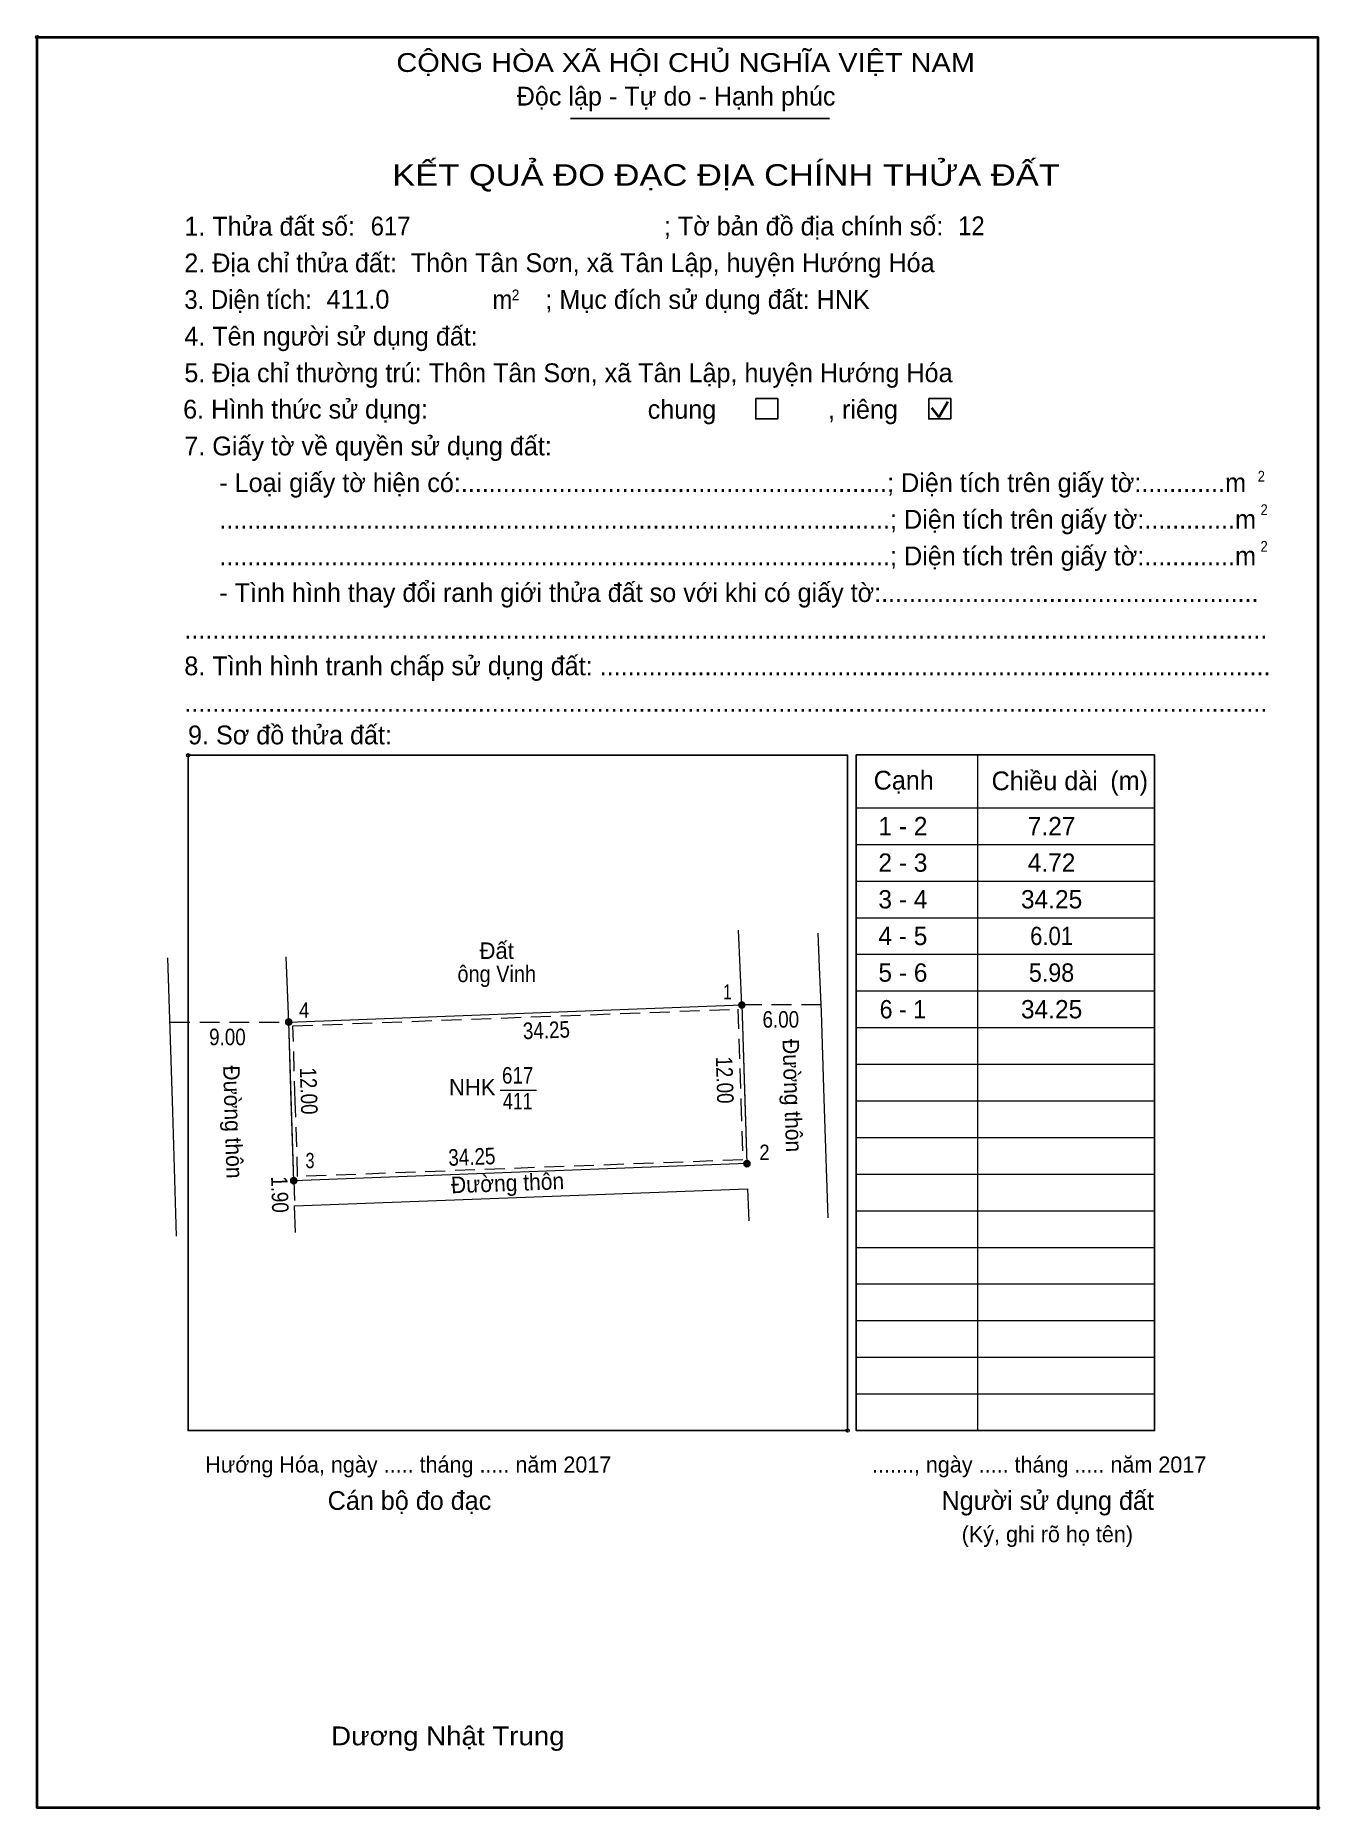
# Model space of a CAD drawing. Header units: metres. Extents: x 547664 to 548155, y 1837483 to 1837625.
# Drawn here: x 548057.9 to 548154.9, y 1837489.6 to 1837623.7 of the extents above; entities that cross this region are included whole.
import ezdxf
from ezdxf.enums import TextEntityAlignment as Align

# ---------------------------------------------------------------- set-up
doc = ezdxf.new("R2010")
doc.units = ezdxf.units.M
doc.header["$LTSCALE"] = 0.5
doc.header["$PDMODE"] = 32
doc.header["$PDSIZE"] = 0.25
doc.linetypes.add('MEDIUM_DASHED', pattern=[4.5, 3, -1.5])
for name, color, linetype, lineweight in [('1', 7, 'Continuous', 13), ('10', 7, 'Continuous', 13), ('11', 7, 'Continuous', 25), ('2', 7, 'Continuous', 35), ('27', 7, 'Continuous', 13), ('50', 7, 'Continuous', 25), ('63', 7, 'Continuous', 13)]:
    doc.layers.add(name, color=color, linetype=linetype, lineweight=lineweight)
for name, color, linetype in [('13', 7, 'Continuous'), ('48', 7, 'Continuous'), ('52', 7, 'Continuous'), ('6', 7, 'Continuous'), ('9', 7, 'Continuous')]:
    doc.layers.add(name, color=color, linetype=linetype)

msp = doc.modelspace()

# ---------------------------------------------------------------- texts
at = {"layer": '1'}
for s, height, width, p in [('CỘNG HÒA XÃ HỘI CHỦ NGHĨA VIỆT NAM', 1.421, 1.15, (548085.19, 1837620.91)), ('3. Diện tích:', 1.421, 0.95, (548069.17, 1837603)), ('m', 1.421, 0.95, (548092.45, 1837603)), ('2', 0.8121, 0.95, (548093.91, 1837603.65)), ('2', 0.8121, 0.9, (548150.27, 1837589.95)), ('2', 0.8121, 0.9, (548150.48, 1837587.42)), ('2', 0.8121, 0.9, (548150.48, 1837584.65)), ('Dương Nhật Trung', 1.421, 1.1, (548080.26, 1837494.44))]:
    msp.add_text(s, height=height, dxfattribs=dict(at, width=width)).set_placement(p)
for s, height, p in [('Độc lập - Tự do - Hạnh phúc', 1.421, (548094.28, 1837618.37)), ('1. Thửa đất số:', 1.421, (548069.17, 1837608.54)), ('; Tờ bản đồ địa chính số:', 1.421, (548105.4, 1837608.55)), ('2. Địa chỉ thửa đất:', 1.421, (548069.17, 1837605.77)), ('; Mục đích sử dụng đất: HNK', 1.421, (548096.45, 1837603)), ('4. Tên người sử dụng đất:', 1.421, (548069.17, 1837600.23)), ('5. Địa chỉ thường trú: Thôn Tân Sơn, xã Tân Lập, huyện Hướng Hóa', 1.421, (548069.17, 1837597.46)), ('chung                , riêng', 1.421, (548104.18, 1837594.7)), ('7. Giấy tờ về quyền sử dụng đất:', 1.421, (548069.17, 1837591.93)), ('     - Loại giấy tờ hiện có:.............................................................; Diện tích trên giấy tờ:............m', 1.421, (548069.17, 1837589.16)), ('     ................................................................................................; Diện tích trên giấy tờ:.............m', 1.421, (548069.17, 1837586.39)), ('     ................................................................................................; Diện tích trên giấy tờ:.............m', 1.421, (548069.17, 1837583.62)), ('     - Tình hình thay đổi ranh giới thửa đất so với khi có giấy tờ:......................................................', 1.421, (548069.17, 1837580.85)), ('...........................................................................................................................................................', 1.421, (548069.17, 1837578.08)), ('8. Tình hình tranh chấp sử dụng đất: ................................................................................................', 1.421, (548069.17, 1837575.31)), ('...........................................................................................................................................................', 1.421, (548069.17, 1837572.55)), ('9. Sơ đồ thửa đất:', 1.421, (548069.45, 1837570.09)), ('Cạnh', 1.421, (548121.25, 1837566.67)), ('Chiều dài', 1.421, (548130.16, 1837566.62)), ('(m)', 1.421, (548139.13, 1837566.64)), ('Hướng Hóa, ngày ..... tháng ..... năm 2017', 1.218, (548070.75, 1837515.05)), ('......., ngày ..... tháng ..... năm 2017', 1.218, (548121.12, 1837515.05)), ('Cán bộ đo đạc', 1.421, (548080, 1837512.23)), ('Người sử dụng đất', 1.421, (548126.38, 1837512.23)), ('(Ký, ghi rõ họ tên)', 1.218, (548127.9, 1837509.79))]:
    msp.add_text(s, height=height, dxfattribs=at).set_placement(p)
for s, height, width, p in [('KẾT QUẢ ĐO ĐẠC ĐỊA CHÍNH THỬA ĐẤT', 1.624, 1.2, (548110.1, 1837612.31)), ('617', 1.25, 0.85, (548094.355, 1837544.45)), ('411', 1.25, 0.8, (548094.36, 1837542.5))]:
    msp.add_text(s, height=height, dxfattribs=dict(at, width=width)).set_placement(p, align=Align.CENTER)
msp.add_text('NHK', height=1.25, dxfattribs=at).set_placement((548090.925, 1837543.55), align=Align.CENTER)
at = {"layer": '13'}
msp.add_text('Đất', height=1.25, dxfattribs=at).set_placement((548092.77, 1837553.87), align=Align.CENTER)
at = {"layer": '13', "width": 0.9}
msp.add_text('ông Vinh', height=1.25, dxfattribs=at).set_placement((548092.775, 1837552.12), align=Align.CENTER)
at = {"layer": '48'}
msp.add_text('6. Hình thức sử dụng:', height=1.421, dxfattribs=at).set_placement((548069.08, 1837594.71))
at = {"layer": '52'}
for s, p in [('1 - 2', (548123.46, 1837563.22)), ('7.27', (548134.695, 1837563.22)), ('2 - 3', (548123.46, 1837560.46)), ('4.72', (548134.69, 1837560.46)), ('3 - 4', (548123.46, 1837557.69)), ('34.25', (548134.695, 1837557.69)), ('4 - 5', (548123.455, 1837554.92)), ('5 - 6', (548123.46, 1837552.15)), ('34.25', (548134.695, 1837549.38))]:
    msp.add_text(s, height=1.384, dxfattribs=at).set_placement(p, align=Align.CENTER)
for s, width, p in [('6.01', 0.9, (548134.695, 1837554.92)), ('5.98', 0.95, (548134.69, 1837552.15)), ('6 - 1', 0.95, (548123.46, 1837549.38))]:
    msp.add_text(s, height=1.384, dxfattribs=dict(at, width=width)).set_placement(p, align=Align.CENTER)
at = {"layer": '6', "width": 0.95}
for s, p in [('617', (548083.25, 1837608.55)), ('12', (548127.63, 1837608.57))]:
    msp.add_text(s, height=1.421, dxfattribs=at).set_placement(p)
at = {"layer": '6'}
for s, p in [('Thôn Tân Sơn, xã Tân Lập, huyện Hướng Hóa', (548086.28, 1837605.78)), ('411.0', (548079.91, 1837603.02))]:
    msp.add_text(s, height=1.421, dxfattribs=at).set_placement(p)
at = {"layer": '63'}
for s, rotation, width, p in [('34.25', 2.158, 0.85, (548096.5465, 1837547.8685)), ('Đường thôn', 271.831, 0.95, (548114.4945, 1837543.525)), ('12.00', 271.815, 0.85, (548109.378, 1837544.6998)), ('Đường thôn', 271.763, 0.95, (548072.2299, 1837541.5342)), ('12.00', 271.815, 0.85, (548077.948, 1837543.8698)), ('34.25', 2.158, 0.85, (548090.9165, 1837538.2985)), ('1.90', 271.809, 0.85, (548075.7649, 1837536.0497)), ('Đường thôn', 2.158, 0.95, (548093.6115, 1837536.317))]:
    msp.add_text(s, height=1.25, rotation=rotation, dxfattribs=dict(at, width=width)).set_placement(p, align=Align.CENTER)
at = {"layer": '63', "width": 0.85}
for s, p in [('6.00', (548114.235, 1837548.68)), ('9.00', (548072.425, 1837547.35))]:
    msp.add_text(s, height=1.25, dxfattribs=at).set_placement(p, align=Align.CENTER)
at = {"layer": '9'}
for s, width, p in [('1', 0.75, (548110.205, 1837550.81)), ('4', 0.9, (548078.225, 1837549.43)), ('2', 0.9, (548113, 1837538.68)), ('3', 0.8, (548078.665, 1837538.06))]:
    msp.add_text(s, height=1.154, dxfattribs=dict(at, width=width)).set_placement(p, align=Align.CENTER)

# ---------------------------------------------------------------- hatches: boundary and pattern name
at = {"layer": '11'}
for points in [[(548111.5207, 1837550.39, 1), (548111.0593, 1837550.39, 1)], [(548077.2907, 1837549.1, 1), (548076.8293, 1837549.1, 1)], [(548077.2907, 1837549.1, 1), (548076.8293, 1837549.1, 1)], [(548111.9007, 1837538.4, 1), (548111.4393, 1837538.4, 1)], [(548077.6707, 1837537.11, 1), (548077.2093, 1837537.11, 1)]]:
    msp.add_hatch(color=256, dxfattribs=at).paths.add_polyline_path(points)

# ---------------------------------------------------------------- linework, layer by layer
at = {"layer": '1', "lineweight": 25}
for p, q in [((548098.34, 1837617.4), (548117.91, 1837617.4)), ((548142.47, 1837569.29), (548119.92, 1837569.29)), ((548119.92, 1837569.29), (548119.92, 1837560.28)), ((548142.47, 1837518.23), (548142.47, 1837569.29)), ((548069.45, 1837527.57), (548069.45, 1837560.28)), ((548119.92, 1837560.28), (548119.92, 1837527.57)), ((548119.92, 1837527.57), (548119.92, 1837518.23))]:
    msp.add_line(p, q, dxfattribs=at)
at = {"layer": '1', "lineweight": 35}
for p, q in [((548126.18, 1837594.81), (548126.85, 1837596.01)), ((548125.63, 1837595.53), (548126.18, 1837594.81))]:
    msp.add_line(p, q, dxfattribs=at)
at = {"layer": '1'}
for p, q in [((548129.09, 1837569.29), (548129.09, 1837518.23)), ((548119.92, 1837565.3), (548135.42, 1837565.3)), ((548135.42, 1837565.3), (548142.47, 1837565.3)), ((548119.92, 1837562.53), (548135.42, 1837562.53)), ((548135.42, 1837562.53), (548142.47, 1837562.53)), ((548119.92, 1837559.76), (548122.29, 1837559.76)), ((548122.29, 1837559.76), (548135.42, 1837559.76)), ((548135.42, 1837559.76), (548142.47, 1837559.76)), ((548119.92, 1837556.99), (548122.29, 1837556.99)), ((548122.29, 1837556.99), (548135.42, 1837556.99)), ((548135.42, 1837556.99), (548142.47, 1837556.99)), ((548119.92, 1837554.23), (548122.29, 1837554.23)), ((548122.29, 1837554.23), (548135.42, 1837554.23)), ((548135.42, 1837554.23), (548142.47, 1837554.23)), ((548119.92, 1837551.46), (548122.29, 1837551.46)), ((548122.29, 1837551.46), (548135.42, 1837551.46)), ((548135.42, 1837551.46), (548142.47, 1837551.46)), ((548119.92, 1837548.69), (548122.29, 1837548.69)), ((548122.29, 1837548.69), (548135.42, 1837548.69)), ((548135.42, 1837548.69), (548142.47, 1837548.69)), ((548119.92, 1837545.92), (548122.29, 1837545.92)), ((548122.29, 1837545.92), (548135.42, 1837545.92)), ((548135.42, 1837545.92), (548142.47, 1837545.92)), ((548119.92, 1837543.15), (548122.29, 1837543.15)), ((548122.29, 1837543.15), (548135.42, 1837543.15)), ((548135.42, 1837543.15), (548142.47, 1837543.15)), ((548119.92, 1837540.38), (548122.29, 1837540.38)), ((548122.29, 1837540.38), (548135.42, 1837540.38)), ((548135.42, 1837540.38), (548142.47, 1837540.38)), ((548119.92, 1837537.61), (548122.29, 1837537.61)), ((548122.29, 1837537.61), (548135.42, 1837537.61)), ((548135.42, 1837537.61), (548142.47, 1837537.61)), ((548119.92, 1837534.84), (548122.29, 1837534.84)), ((548122.29, 1837534.84), (548135.42, 1837534.84)), ((548135.42, 1837534.84), (548142.47, 1837534.84)), ((548119.92, 1837532.07), (548122.29, 1837532.07)), ((548122.29, 1837532.07), (548135.42, 1837532.07)), ((548135.42, 1837532.07), (548142.47, 1837532.07)), ((548119.92, 1837529.31), (548122.29, 1837529.31)), ((548122.29, 1837529.31), (548135.42, 1837529.31)), ((548135.42, 1837529.31), (548142.47, 1837529.31)), ((548119.92, 1837526.54), (548135.42, 1837526.54)), ((548135.42, 1837526.54), (548142.47, 1837526.54)), ((548119.92, 1837523.77), (548135.42, 1837523.77)), ((548135.42, 1837523.77), (548142.47, 1837523.77)), ((548119.92, 1837521), (548135.42, 1837521)), ((548135.42, 1837521), (548142.47, 1837521))]:
    msp.add_line(p, q, dxfattribs=at)
at = {"layer": '1', "lineweight": 25}
for points in [[(548069.45, 1837560.28), (548069.45, 1837569.27), (548119.28, 1837569.27), (548119.28, 1837560.28), (548119.28, 1837527.57)], [(548119.28, 1837527.57), (548119.28, 1837518.23), (548069.45, 1837518.23), (548069.45, 1837527.57)], [(548119.92, 1837518.23), (548142.47, 1837518.23), (548142.47, 1837518.73)]]:
    msp.add_lwpolyline(points, dxfattribs=at)
at = {"layer": '1'}
msp.add_lwpolyline([(548111.29, 1837550.39), (548111.67, 1837538.4), (548077.44, 1837537.11), (548077.06, 1837549.1)], close=True, dxfattribs=at)
for p in [(548058.05, 1837623.54), (548069.45, 1837569.27), (548119.28, 1837518.23), (548154.81, 1837489.71)]:
    msp.add_point(p, dxfattribs=at)
at = {"layer": '10', "linetype": 'MEDIUM_DASHED'}
for p, q in [((548117.29, 1837550.39), (548111.52, 1837550.39)), ((548068.08, 1837549.1), (548077.29, 1837549.1)), ((548077.44, 1837537.11), (548077.5, 1837535.21))]:
    msp.add_line(p, q, dxfattribs=at)
at = {"layer": '10'}
for points in [[(548117.81, 1837534.3), (548117.52, 1837543.31), (548117.31, 1837549.88), (548117.17, 1837553.24), (548117.06, 1837555.82)], [(548067.9, 1837553.96), (548068.27, 1837542.34), (548068.56, 1837532.92)], [(548077.56, 1837533.19), (548077.5, 1837535.21), (548111.73, 1837536.5), (548111.82, 1837534.08)]]:
    msp.add_lwpolyline(points, dxfattribs=at)
msp.add_lwpolyline([(548077.06, 1837549.1), (548111.29, 1837550.39), (548111.52, 1837543.12), (548111.67, 1837538.4), (548077.44, 1837537.11), (548077.25, 1837543.12)], close=True, dxfattribs=at)
at = {"layer": '10', "linetype": 'MEDIUM_DASHED'}
msp.add_lwpolyline([(548077.37, 1837548.81), (548111, 1837550.08), (548111.22, 1837543.11), (548111.36, 1837538.69), (548077.73, 1837537.42), (548077.55, 1837543.13)], close=True, dxfattribs=at)
at = {"layer": '11'}
for centre in [(548111.29, 1837550.39), (548077.06, 1837549.1), (548077.06, 1837549.1), (548111.67, 1837538.4), (548077.44, 1837537.11)]:
    msp.add_circle(centre, 0.2307, dxfattribs=at)
at = {"layer": '2'}
msp.add_lwpolyline([(548058.05, 1837560.28), (548058.05, 1837623.54), (548154.8, 1837623.54), (548154.8, 1837489.71), (548058.05, 1837489.71), (548058.05, 1837527.57)], close=True, dxfattribs=at)
at = {"layer": '27'}
for p, q in [((548111.29, 1837550.39), (548111.05, 1837556.05)), ((548077.06, 1837549.1), (548076.86, 1837554.03))]:
    msp.add_line(p, q, dxfattribs=at)
at = {"layer": '50'}
for points in [[(548112.34, 1837596.24), (548114, 1837596.24), (548114, 1837594.69), (548112.34, 1837594.69)], [(548125.41, 1837596.24), (548127.08, 1837596.24), (548127.08, 1837594.69), (548125.41, 1837594.69)]]:
    msp.add_lwpolyline(points, close=True, dxfattribs=at)
at = {"layer": '63'}
msp.add_line((548093.02, 1837543.95), (548095.78, 1837543.95), dxfattribs=at)

msp.set_redraw_order([(e.dxf.handle, doc.entitydb.next_handle()) for e in msp.query("TEXT MTEXT ATTDEF DIMENSION ARC_DIMENSION")])  # texts and dimensions are drawn at this point

doc.saveas('drawing.dxf')
